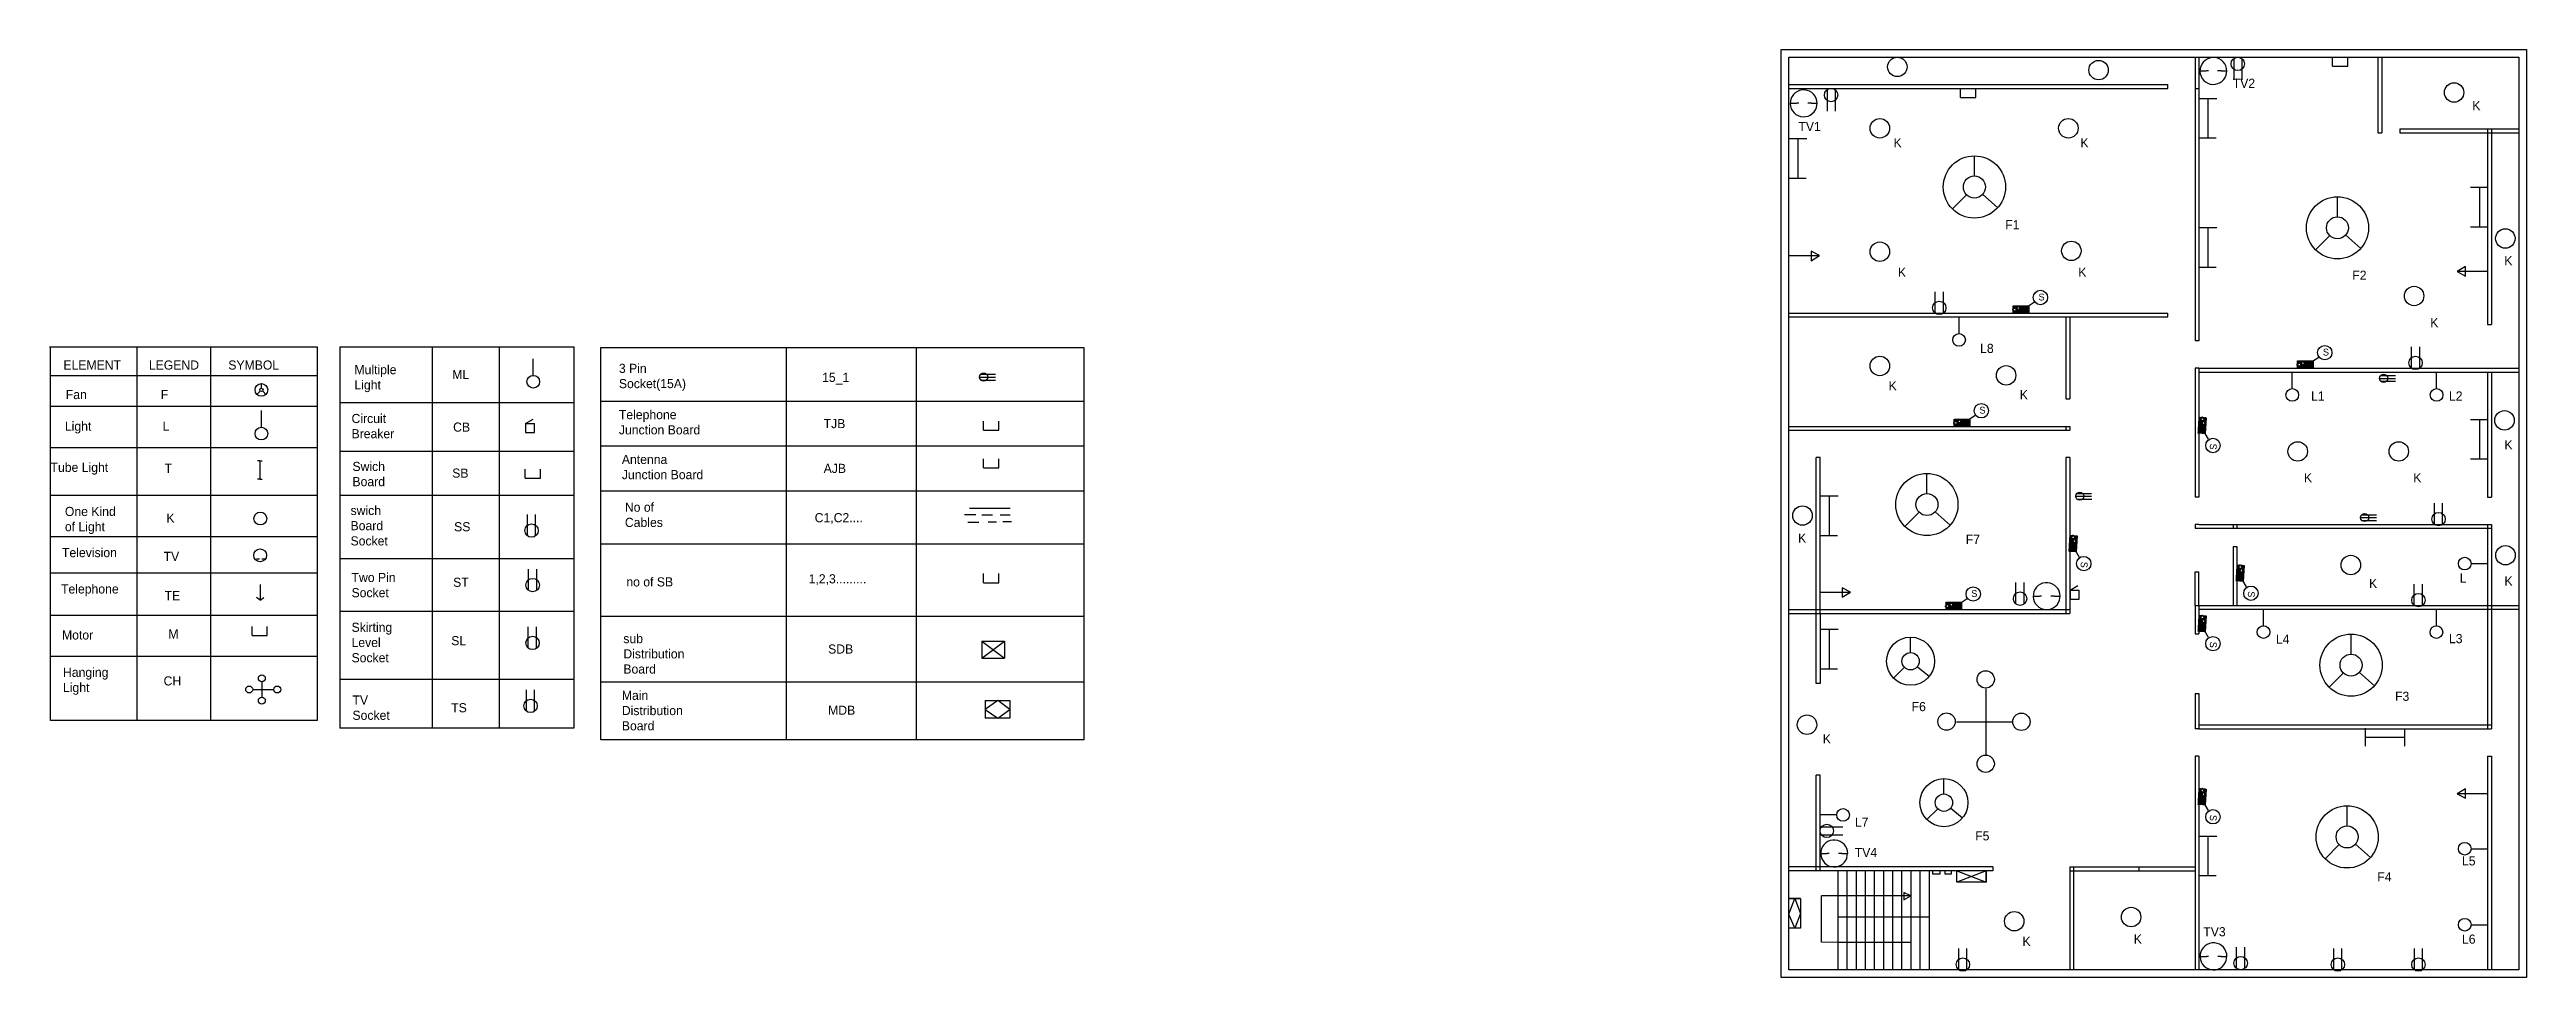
# Model space of a CAD drawing. Header units: inches. Extents: x -469 to 4578, y 1283 to 2573.
# Drawn here: x -469 to 2788, y 1353 to 2573 of the extents above; entities that cross this region are included whole.
import ezdxf

# ---------------------------------------------------------------- set-up
doc = ezdxf.new("R2010")
doc.units = ezdxf.units.IN
doc.header["$MEASUREMENT"] = 0
doc.linetypes.add('ACAD_ISO02W100', pattern=[15, 12, -3])
doc.layers.add('Layer1', color=7, linetype='ACAD_ISO02W100')
doc.layers.add('Layer3', color=10, linetype='Continuous')
pattern_1 = [(45, (-10128.0587, -259.83316), (-0.18561553, 0.18561553), []), (45, (-10127.93496, -259.83316), (-0.18561553, 0.18561553), [])]
pattern_2 = [(45, (-10050.3497, -110.98752), (-0.18561553, 0.18561553), []), (45, (-10050.22595, -110.98752), (-0.18561553, 0.18561553), [])]
pattern_3 = [(45, (-9676.35038, -183.42293), (-0.18561553, 0.18561553), []), (45, (-9676.22664, -183.42293), (-0.18561553, 0.18561553), [])]
pattern_4 = [(311.7517341, (712.841, 14365.733), (0.1958347705, 0.1747998646), []), (311.7517341, (712.834, 14365.60946), (0.1958347705, 0.1747998646), [])]
pattern_5 = [(311.7517341, (712.841, 13877.51115), (0.1958347705, 0.1747998646), []), (311.7517341, (712.834, 13877.3876), (0.1958347705, 0.1747998646), [])]
pattern_6 = [(311.7517341, (543.0083, 14210.35765), (0.1958347705, 0.1747998646), []), (311.7517341, (543.00128, 14210.2341), (0.1958347705, 0.1747998646), [])]
pattern_7 = [(311.7517341, (712.841, 14105.1741), (0.1958347705, 0.1747998646), []), (311.7517341, (712.834, 14105.05055), (0.1958347705, 0.1747998646), [])]
pattern_8 = [(311.7517341, (762.79372, 14171.5111), (0.1958347705, 0.1747998646), []), (311.7517341, (762.7867, 14171.38756), (0.1958347705, 0.1747998646), [])]

msp = doc.modelspace()

# ---------------------------------------------------------------- texts
at = {"attachment_point": 1}
for s, insert, char_height in [('TV2', (2401.8, 2534.6), 12), ('TV1', (1830.6, 2477.9), 12), ('K', (2716.9, 2505.2), 12), ('K', (1955.7, 2456.4), 12), ('K', (2201.5, 2456.4), 12), ('F1', (2102.6, 2348.7), 12), ('K', (1961.5, 2286.2), 12), ('K', (2198.8, 2286.2), 12), ('F2', (2559.1, 2282.3), 12), ('K', (2759, 2301.4), 12), ('S', (2146.4, 2252.1), 9), ('K', (2661.6, 2219.9), 12), ('L8', (2069.6, 2186.1), 12), ('ELEMENT', (-451.3, 2164.2), 12), ('LEGEND', (-338.9, 2164.2), 12), ('SYMBOL', (-234.4, 2164.2), 12), ('Multiple\\PLight', (-68.5, 2158.1), 12), ('ML', (60.1, 2151.8), 12), ('3 Pin\\PSocket(15A)', (279.3, 2159.8), 12), ('S', (2520.4, 2179.7), 9), ('Fan', (-448.1, 2125.4), 12), ('F', (-323.2, 2125.4), 12), ('15_1', (546.6, 2148), 12), ('K', (1949.3, 2136.8), 12), ('K', (2121.7, 2125.2), 12), ('L1', (2504.9, 2123.5), 12), ('L2', (2686.2, 2123.5), 12), ('Circuit\\PBreaker', (-72.3, 2093.9), 12), ('Telephone\\PJunction Board', (279.3, 2099), 12), ('TJB', (548.6, 2087.2), 12), ('S', (2068.7, 2103.3), 9), ('Light', (-449.3, 2083.8), 12), ('L', (-320.7, 2083.8), 12), ('CB', (61.3, 2082.6), 12), ('K', (2759.2, 2059.2), 12), ('Tube Light', (-468.2, 2029.7), 12), ('T', (-318.2, 2028.4), 12), ('Swich\\PBoard', (-71.1, 2030.9), 12), ('SB', (60.1, 2022.1), 12), ('Antenna\\PJunction Board', (283.2, 2040.1), 12), ('AJB', (548.6, 2028.3), 12), ('K', (2495.5, 2016), 12), ('K', (2639.3, 2016), 12), ('One Kind \\Pof Light', (-449.3, 1971.7), 12), ('K', (-315.7, 1962.9), 12), ('swich\\PBoard\\PSocket', (-73.6, 1973), 12), ('No of\\PCables', (287.2, 1977.3), 12), ('C1,C2....', (536.8, 1963.5), 12), ('SS', (62.6, 1951.6), 12), ('K', (1830.2, 1936.6), 12), ('F7', (2050.7, 1935), 12), ('Television', (-453.1, 1917.6), 12), ('TV', (-319.5, 1912.6), 12), ('Telephone', (-454.4, 1869.8), 12), ('TE', (-318.2, 1860.9), 12), ('Two Pin\\PSocket', (-72.3, 1884.9), 12), ('ST', (61.3, 1878.6), 12), ('no of SB', (289.1, 1879.1), 12), ('1,2,3.........', (528.9, 1883.1), 12), ('S', (2057.9, 1862.3), 9), ('K', (2581.1, 1877), 12), ('L', (2700.4, 1884.2), 12), ('K', (2759.2, 1880.2), 12), ('Motor', (-453.1, 1809.3), 12), ('M', (-313.2, 1810.6), 12), ('Skirting\\PLevel\\PSocket', (-72.3, 1819.4), 12), ('SL', (58.8, 1801.8), 12), ('L4', (2458.6, 1803.8), 12), ('L3', (2686.2, 1804.5), 12), ('Hanging\\PLight', (-451.8, 1760.2), 12), ('SDB', (554.5, 1790.8), 12), ('CH', (-319.5, 1748.9), 12), ('F3', (2615.3, 1728.7), 12), ('TV\\PSocket', (-71.1, 1723.7), 12), ('TS', (58.8, 1713.6), 12), ('F6', (1979.5, 1715.1), 12), ('K', (1862.7, 1672.7), 12), ('L7', (1904.9, 1563.2), 12), ('F5', (2063.1, 1545.2), 12), ('TV4', (1904.7, 1523.2), 12), ('L5', (2703.3, 1512.3), 12), ('F4', (2592, 1491.2), 12), ('K', (2125.3, 1406.5), 12), ('K', (2271.6, 1409.5), 12), ('TV3', (2363.1, 1419.1), 12), ('L6', (2703.3, 1409.4), 12)]:
    msp.add_mtext(s, dxfattribs=dict(at, insert=insert, char_height=char_height))
at = {"char_height": 9, "attachment_point": 1, "rotation": 266.7517}
for insert in [(2381, 2054.7), (2211.2, 1899.3), (2431, 1860.5), (2381, 1794.1), (2381, 1566.5)]:
    msp.add_mtext('S', dxfattribs=dict(at, insert=insert))
at = {"attachment_point": 1}
for s, insert, char_height, width in [('sub Distribution\\PBoard', (285.2, 1804.5), 12, 1.966), ('Hanging Light', (-468.2, 1775.3), 0.2, 15.13), ('Main Distribution\\PBoard', (283.2, 1729.9), 12, 1.966), ('MDB', (554.5, 1710.3), 12, 18.673)]:
    msp.add_mtext(s, dxfattribs=dict(at, insert=insert, char_height=char_height, width=width))

# ---------------------------------------------------------------- hatches: boundary and pattern name
h = msp.add_hatch()
h.set_pattern_fill('ANSI32', color=256, style=0)
h.paths.add_polyline_path([(2038.1, 1841.3), (2040.4, 1845.4), (2041.6, 1843.7), (2045.3, 1846.2), (2024.6, 1846.2), (2024.6, 1841.6), (2028.4, 1844), (2034.2, 1845.1), (2032.2, 1840.8), (2028.4, 1844), (2028.2, 1839.3), (2024.5, 1840.5), (2024.5, 1836.6), (2045.3, 1836.6), (2045.3, 1846.1), (2041.6, 1843.6), (2042.5, 1842.3)])
at = {"layer": 'Layer1', "lineweight": 13, "ltscale": 0.13}
h = msp.add_hatch(dxfattribs=at)
h.set_pattern_fill('ANSI32', color=256, scale=0.7, style=0)
h.set_pattern_definition(pattern_2)
h.paths.add_polyline_path([(2119.9, 2236), (2113.1, 2236), (2113, 2236), (2113, 2234.2), (2114.8, 2232.5), (2116.9, 2233.8), (2120, 2234.4)])
h.paths.add_polyline_path([(2133.8, 2236), (2119.9, 2236), (2120, 2234.4), (2122.7, 2234.9), (2120.7, 2230.6), (2116.9, 2233.8), (2116.7, 2229.1), (2113, 2230.3), (2113, 2226.5), (2133.8, 2226.5), (2133.8, 2235.9), (2130.1, 2233.5), (2131, 2232.1), (2126.6, 2231.1), (2128.9, 2235.2), (2130, 2233.5)])
h = msp.add_hatch(dxfattribs=at)
h.set_pattern_fill('ANSI32', color=256, scale=0.7, style=0)
h.set_pattern_definition(pattern_2)
h.paths.add_polyline_path([(2114.8, 2232.5), (2113, 2234.2), (2113, 2231.3)])
h = msp.add_hatch(dxfattribs=at)
h.set_pattern_fill('ANSI32', color=256, scale=0.7, style=0)
h.set_pattern_definition(pattern_3)
h.paths.add_polyline_path([(2493.9, 2163.6), (2487.1, 2163.6), (2487, 2163.6), (2487, 2161.7), (2488.8, 2160.1), (2490.9, 2161.4), (2494, 2162)])
h.paths.add_polyline_path([(2507.8, 2163.6), (2493.9, 2163.6), (2494, 2162), (2496.7, 2162.5), (2494.7, 2158.2), (2490.9, 2161.4), (2490.7, 2156.7), (2487, 2157.9), (2487, 2154), (2507.8, 2154), (2507.8, 2163.5), (2504.1, 2161), (2505, 2159.7), (2500.6, 2158.7), (2502.9, 2162.7), (2504, 2161.1)])
h = msp.add_hatch(dxfattribs=at)
h.set_pattern_fill('ANSI32', color=256, scale=0.7, style=0)
h.set_pattern_definition(pattern_3)
h.paths.add_polyline_path([(2488.8, 2160.1), (2487, 2161.7), (2487, 2158.9)])
h = msp.add_hatch(dxfattribs=at)
h.set_pattern_fill('ANSI32', color=256, scale=0.7, style=0)
h.set_pattern_definition(pattern_1)
h.paths.add_polyline_path([(2042.2, 2087.2), (2035.4, 2087.2), (2035.3, 2087.2), (2035.3, 2085.3), (2037.1, 2083.7), (2039.1, 2085), (2042.3, 2085.6)])
h.paths.add_polyline_path([(2056.1, 2087.2), (2042.2, 2087.2), (2042.3, 2085.6), (2045, 2086.1), (2043, 2081.8), (2039.1, 2085), (2039, 2080.3), (2035.3, 2081.4), (2035.3, 2077.6), (2056.1, 2077.6), (2056.1, 2087.1), (2052.4, 2084.6), (2053.3, 2083.3), (2048.9, 2082.3), (2051.2, 2086.3), (2052.3, 2084.6)])
h = msp.add_hatch(dxfattribs=at)
h.set_pattern_fill('ANSI32', color=256, scale=0.7, style=0)
h.set_pattern_definition(pattern_1)
h.paths.add_polyline_path([(2037.1, 2083.7), (2035.3, 2085.3), (2035.3, 2082.5)])
h = msp.add_hatch(dxfattribs=at)
h.set_pattern_fill('ANSI32', color=256, scale=0.7, angle=-93.2483, style=0)
h.set_pattern_definition(pattern_4)
h.paths.add_polyline_path([(2366.5, 2082), (2366.9, 2088.9), (2366.9, 2088.9), (2365, 2089.1), (2363.3, 2087.3), (2364.5, 2085.2), (2364.9, 2082)])
h.paths.add_polyline_path([(2365.7, 2068.2), (2366.5, 2082), (2364.9, 2082), (2365.2, 2079.3), (2361.1, 2081.5), (2364.5, 2085.2), (2359.8, 2085.7), (2361.2, 2089.3), (2357.3, 2089.5), (2356.1, 2068.7), (2365.6, 2068.2), (2363.3, 2072), (2362, 2071.2), (2361.2, 2075.7), (2365.1, 2073.1), (2363.4, 2072.1)])
h = msp.add_hatch(dxfattribs=at)
h.set_pattern_fill('ANSI32', color=256, scale=0.7, angle=-93.2483, style=0)
h.set_pattern_definition(pattern_4)
h.paths.add_polyline_path([(2363.3, 2087.3), (2365, 2089.1), (2362.2, 2089.2)])
h = msp.add_hatch(dxfattribs=at)
h.set_pattern_fill('ANSI32', color=256, scale=0.7, angle=-93.2483, style=0)
h.set_pattern_definition(pattern_6)
h.paths.add_polyline_path([(2196.7, 1926.6), (2197.1, 1933.5), (2197.1, 1933.6), (2195.2, 1933.7), (2193.4, 1932), (2194.6, 1929.8), (2195.1, 1926.6)])
h.paths.add_polyline_path([(2195.9, 1912.8), (2196.7, 1926.6), (2195.1, 1926.6), (2195.4, 1924), (2191.2, 1926.2), (2194.6, 1929.8), (2190, 1930.3), (2191.3, 1933.9), (2187.5, 1934.1), (2186.3, 1913.3), (2195.8, 1912.8), (2193.5, 1916.7), (2192.1, 1915.8), (2191.4, 1920.3), (2195.3, 1917.7), (2193.5, 1916.7)])
h = msp.add_hatch(dxfattribs=at)
h.set_pattern_fill('ANSI32', color=256, scale=0.7, angle=-93.2483, style=0)
h.set_pattern_definition(pattern_6)
h.paths.add_polyline_path([(2193.4, 1932), (2195.2, 1933.7), (2192.4, 1933.8)])
h = msp.add_hatch(dxfattribs=at)
h.set_pattern_fill('ANSI32', color=256, scale=0.7, angle=-93.2483, style=0)
h.set_pattern_definition(pattern_8)
h.paths.add_polyline_path([(2416.4, 1887.8), (2416.8, 1894.6), (2416.8, 1894.7), (2415, 1894.8), (2413.2, 1893.1), (2414.4, 1891), (2414.8, 1887.8)])
h.paths.add_polyline_path([(2415.7, 1874), (2416.4, 1887.8), (2414.8, 1887.8), (2415.2, 1885.1), (2411, 1887.3), (2414.4, 1891), (2409.7, 1891.4), (2411.1, 1895.1), (2407.3, 1895.3), (2406.1, 1874.5), (2415.6, 1874), (2413.3, 1877.8), (2411.9, 1877), (2411.2, 1881.4), (2415.1, 1878.9), (2413.3, 1877.8)])
h = msp.add_hatch(dxfattribs=at)
h.set_pattern_fill('ANSI32', color=256, scale=0.7, angle=-93.2483, style=0)
h.set_pattern_definition(pattern_8)
h.paths.add_polyline_path([(2413.2, 1893.1), (2415, 1894.8), (2412.2, 1895)])
h = msp.add_hatch(dxfattribs=at)
h.set_pattern_fill('ANSI32', color=256, scale=0.7, style=0)
h.set_pattern_definition([(45, (-10138.8256, -500.80752), (-0.18561553, 0.18561553), []), (45, (-10138.70186, -500.80752), (-0.18561553, 0.18561553), [])])
h.paths.add_polyline_path([(2026.3, 1842.7), (2024.5, 1844.3), (2024.5, 1841.5)])
h = msp.add_hatch(dxfattribs=at)
h.set_pattern_fill('ANSI32', color=256, scale=0.7, angle=-93.2483, style=0)
h.set_pattern_definition(pattern_7)
h.paths.add_polyline_path([(2366.5, 1821.5), (2366.9, 1828.3), (2366.9, 1828.4), (2365, 1828.5), (2363.3, 1826.8), (2364.5, 1824.7), (2364.9, 1821.4)])
h.paths.add_polyline_path([(2365.7, 1807.6), (2366.5, 1821.5), (2364.9, 1821.4), (2365.2, 1818.8), (2361.1, 1821), (2364.5, 1824.7), (2359.8, 1825.1), (2361.2, 1828.7), (2357.3, 1828.9), (2356.1, 1808.2), (2365.6, 1807.6), (2363.3, 1811.5), (2362, 1810.7), (2361.2, 1815.1), (2365.1, 1812.5), (2363.4, 1811.5)])
h = msp.add_hatch(dxfattribs=at)
h.set_pattern_fill('ANSI32', color=256, scale=0.7, angle=-93.2483, style=0)
h.set_pattern_definition(pattern_7)
h.paths.add_polyline_path([(2363.3, 1826.8), (2365, 1828.5), (2362.2, 1828.7)])
h = msp.add_hatch(dxfattribs=at)
h.set_pattern_fill('ANSI32', color=256, scale=0.7, angle=-93.2483, style=0)
h.set_pattern_definition(pattern_5)
h.paths.add_polyline_path([(2366.5, 1593.8), (2366.9, 1600.6), (2366.9, 1600.7), (2365, 1600.8), (2363.3, 1599.1), (2364.5, 1597), (2364.9, 1593.8)])
h.paths.add_polyline_path([(2365.7, 1580), (2366.5, 1593.8), (2364.9, 1593.8), (2365.2, 1591.1), (2361.1, 1593.3), (2364.5, 1597), (2359.8, 1597.4), (2361.2, 1601.1), (2357.3, 1601.3), (2356.1, 1580.5), (2365.6, 1580), (2363.3, 1583.8), (2362, 1583), (2361.2, 1587.4), (2365.1, 1584.9), (2363.4, 1583.8)])
h = msp.add_hatch(dxfattribs=at)
h.set_pattern_fill('ANSI32', color=256, scale=0.7, angle=-93.2483, style=0)
h.set_pattern_definition(pattern_5)
h.paths.add_polyline_path([(2363.3, 1599.1), (2365, 1600.8), (2362.2, 1601)])

# ---------------------------------------------------------------- linework, layer by layer
for p, q in [((1808.1, 1353), (1808.1, 2573)), ((1808.1, 2573), (2788.1, 2573)), ((1818.1, 1363), (1818.1, 2563)), ((1818.1, 2563), (2778.1, 2563)), ((2352.3, 2563), (2352.3, 2190)), ((2357.3, 2563), (2357.3, 2190)), ((2358.7, 2544.9), (2367.1, 2544.9)), ((2369.9, 2544.9), (2367.3, 2544.9)), ((2386.7, 2544.9), (2382, 2544.9)), ((2386.7, 2544.9), (2394.1, 2544.9)), ((2393.2, 2539.5), (2394.1, 2544.9)), ((2403.1, 2561.2), (2403.1, 2533.1)), ((2413.9, 2561.1), (2413.9, 2533.1)), ((2533.2, 2551), (2533.2, 2563)), ((2533.2, 2551), (2553.1, 2551)), ((2553.1, 2551), (2553.1, 2563)), ((2553.1, 2551), (2553.1, 2551)), ((2553.1, 2551), (2553.1, 2551)), ((2592.8, 2563), (2592.8, 2463.6)), ((2597.8, 2563), (2597.8, 2468.6)), ((2778.1, 2563), (2778.1, 1363)), ((2778.1, 2563), (2778.1, 2563)), ((2788.1, 2573), (2788.1, 1353)), ((1818.1, 2527), (2316.3, 2527)), ((1818.1, 2522), (2316.3, 2522)), ((1868.3, 2520.2), (1868.3, 2492.1)), ((1879.1, 2520.1), (1879.1, 2492.1)), ((2043.9, 2510), (2043.9, 2522)), ((2043.9, 2510), (2063.8, 2510)), ((2063.8, 2510), (2063.8, 2522)), ((2063.8, 2510), (2063.8, 2510)), ((2063.8, 2510), (2063.8, 2510)), ((2316.3, 2522), (2316.3, 2527)), ((2352.3, 2522), (2357.3, 2522)), ((2357.3, 2508.8), (2380.8, 2508.8)), ((2369.1, 2508.8), (2369.1, 2456.8)), ((1819.8, 2502.3), (1828.2, 2502.3)), ((1831, 2502.3), (1828.4, 2502.3)), ((1847.8, 2502.3), (1843.1, 2502.3)), ((1847.8, 2502.3), (1855.2, 2502.3)), ((1854.4, 2496.9), (1855.2, 2502.3)), ((1818.1, 2456), (1818.1, 2456)), ((1818.1, 2456), (1841.7, 2456)), ((1829.9, 2456), (1829.9, 2404)), ((2357.3, 2456.8), (2380.1, 2456.8)), ((2592.8, 2463.6), (2597.8, 2463.6)), ((2597.8, 2468.6), (2597.8, 2463.6)), ((2621.8, 2468.6), (2778.1, 2468.6)), ((2621.8, 2468.6), (2621.8, 2463.6)), ((2621.8, 2463.6), (2778.1, 2463.6)), ((2737.1, 2468.6), (2737.1, 2211.4)), ((2742.1, 2468.6), (2742.1, 2211.4)), ((2062.1, 2406.7), (2062.1, 2433.2)), ((1818.1, 2404), (1840.9, 2404)), ((2051.9, 2382.1), (2033.1, 2363.4)), ((2072.9, 2382.7), (2092.7, 2365.1)), ((2539.6, 2353.1), (2539.6, 2379.6)), ((2714.4, 2392), (2737.9, 2392)), ((2726.2, 2392), (2726.2, 2340)), ((2357.3, 2338.9), (2380.8, 2338.9)), ((2369.1, 2338.9), (2369.1, 2286.9)), ((2529.4, 2328.4), (2510.6, 2309.7)), ((2550.4, 2329), (2570.2, 2311.5)), ((2714.4, 2340), (2737.1, 2340)), ((1818.1, 2302), (1818.1, 2302)), ((1818.1, 2302), (1858.3, 2302)), ((1858.3, 2302), (1847.3, 2307.9)), ((1847.3, 2307.9), (1847.3, 2295.3)), ((1847.3, 2295.3), (1858.3, 2302)), ((2357.3, 2286.9), (2380.1, 2286.9)), ((2708, 2287.7), (2697, 2281.1)), ((2737.1, 2281.1), (2697, 2281.1)), ((2697, 2281.1), (2708, 2275.2)), ((2708, 2275.2), (2708, 2287.7)), ((2010.5, 2226.5), (2010.5, 2254.5)), ((2021.3, 2226.5), (2021.3, 2254.5)), ((1818.1, 2226.5), (2316.3, 2226.5)), ((1818.1, 2221.5), (2316.3, 2221.5)), ((2041.9, 2199.7), (2041.9, 2221.5)), ((2113, 2226.5), (2113, 2236)), ((2113.1, 2236), (2133.8, 2236)), ((2141, 2240.7), (2126.6, 2231.1)), ((2126.6, 2231.1), (2133.8, 2236)), ((2126.6, 2231.1), (2128.9, 2235.2)), ((2131, 2232.1), (2126.6, 2231.1)), ((2128.9, 2235.2), (2131, 2232.1)), ((2133.8, 2236), (2133.8, 2226.5)), ((2182.5, 2221.5), (2182.5, 2113.6)), ((2187.5, 2221.5), (2187.5, 2113.6)), ((2316.3, 2221.5), (2316.3, 2226.5)), ((2357.3, 2190), (2352.3, 2190)), ((2737.1, 2211.4), (2742.1, 2211.4)), ((-469.5, 2182), (-117.7, 2182)), ((-468.2, 1690.9), (-468.2, 2182)), ((-354.8, 2182), (-354.8, 1690.9)), ((-257.7, 2182), (-257.7, 1690.9)), ((-117.7, 2182), (-117.7, 1690.9)), ((-87.5, 2182), (220.2, 2182)), ((-87.5, 2182), (-87.5, 1680.9)), ((33.6, 2182), (33.6, 1680.9)), ((121.8, 2182), (121.8, 1680.9)), ((166.7, 2144.7), (166.7, 2166.4)), ((220.2, 2182), (220.2, 1680.9)), ((255.7, 2181.4), (890.6, 2181.4)), ((255.7, 1665.2), (255.7, 2181.4)), ((499.4, 2181.4), (499.4, 1665.2)), ((670.4, 2181.4), (670.4, 1665.2)), ((890.6, 2181.4), (890.6, 1665.2)), ((2357.3, 2154), (2352.3, 2154)), ((2352.3, 2154), (2352.3, 1984.6)), ((2357.3, 2154), (2778.1, 2154)), ((2357.3, 2154), (2357.3, 1984.6)), ((2487, 2154), (2487, 2163.6)), ((2487.1, 2163.6), (2507.8, 2163.6)), ((2515, 2168.3), (2500.6, 2158.7)), ((2500.6, 2158.7), (2507.8, 2163.6)), ((2500.6, 2158.7), (2502.9, 2162.7)), ((2505, 2159.7), (2500.6, 2158.7)), ((2502.9, 2162.7), (2505, 2159.7)), ((2507.8, 2163.6), (2507.8, 2154)), ((2636.9, 2154.1), (2636.9, 2182.1)), ((2647.7, 2154), (2647.7, 2182.1)), ((-468.2, 2144.3), (-117.7, 2144.3)), ((-193.1, 2123.2), (-196.8, 2119.5)), ((-196.6, 2119.3), (-196.6, 2119.3)), ((-193.1, 2123.2), (-192.5, 2123.9)), ((-190.9, 2127.6), (-190.9, 2133.8)), ((-188.7, 2123.2), (-185, 2119.5)), ((753.7, 2142.4), (774.5, 2142.4)), ((755.2, 2146.1), (774.6, 2146.1)), ((755.4, 2138.5), (774.7, 2138.5)), ((2357.3, 2149), (2778.1, 2149)), ((2480.1, 2127.3), (2480.1, 2149)), ((2594.9, 2140.7), (2615.7, 2140.7)), ((2596.4, 2144.3), (2615.8, 2144.3)), ((2596.6, 2136.8), (2616, 2136.8)), ((2669.9, 2127.3), (2669.9, 2149)), ((2737.1, 2149), (2737.1, 1984.6)), ((2742.1, 2149), (2742.1, 1984.6)), ((-468.2, 2104), (-117.7, 2104)), ((-190.9, 2076.4), (-190.9, 2098.2)), ((-87.5, 2109), (220.2, 2109)), ((156.5, 2081.3), (166.6, 2087.2)), ((255.7, 2110.8), (890.6, 2110.8)), ((2035.3, 2077.6), (2035.3, 2087.2)), ((2035.4, 2087.2), (2056.1, 2087.2)), ((2063.3, 2091.9), (2048.9, 2082.3)), ((2048.9, 2082.3), (2056.1, 2087.2)), ((2048.9, 2082.3), (2051.2, 2086.3)), ((2051.2, 2086.3), (2053.3, 2083.3)), ((2056.1, 2087.2), (2056.1, 2077.6)), ((2182.5, 2113.6), (2187.5, 2113.6)), ((2357.3, 2089.5), (2366.9, 2088.9)), ((2366.9, 2088.9), (2365.7, 2068.2)), ((2714.4, 2086.7), (2737.9, 2086.7)), ((2726.2, 2086.7), (2726.2, 2034.7)), ((156.5, 2081.3), (168.5, 2081.3)), ((156.5, 2081.3), (156.5, 2069.3)), ((156.5, 2069.3), (168.5, 2069.3)), ((168.5, 2069.3), (168.5, 2081.3)), ((758.9, 2072.4), (758.9, 2084.4)), ((758.9, 2072.4), (778.9, 2072.4)), ((778.9, 2072.4), (778.9, 2084.4)), ((778.9, 2072.4), (778.9, 2072.4)), ((778.9, 2072.4), (778.9, 2072.4)), ((1818.1, 2077.6), (2187.5, 2077.6)), ((1818.1, 2072.6), (2187.5, 2072.6)), ((2053.3, 2083.3), (2048.9, 2082.3)), ((2182.5, 2077.6), (2182.5, 2072.6)), ((2187.5, 2077.6), (2187.5, 2072.6)), ((2365.7, 2068.2), (2356.1, 2068.7)), ((2370, 2060.7), (2361.2, 2075.7)), ((2361.2, 2075.7), (2365.7, 2068.2)), ((2361.2, 2075.7), (2365.1, 2073.1)), ((2362, 2071.2), (2361.2, 2075.7)), ((2365.1, 2073.1), (2362, 2071.2)), ((-468.2, 2049.8), (-117.7, 2049.8)), ((-192.8, 2032.1), (-195.8, 2032.1)), ((-192.8, 2032.1), (-192.8, 2008.1)), ((-192.8, 2032.1), (-189.8, 2032.1)), ((-87.5, 2044.8), (220.2, 2044.8)), ((156.1, 2009.4), (156.1, 2021.4)), ((176, 2009.4), (176, 2021.4)), ((255.7, 2051.9), (890.6, 2051.9)), ((758.9, 2022.9), (758.9, 2034.9)), ((758.9, 2022.9), (778.9, 2022.9)), ((772, 2051.9), (772, 2051.9)), ((772, 2051.9), (772, 2051.9)), ((772, 2051.9), (772, 2051.9)), ((772, 2051.9), (772, 2051.9)), ((778.9, 2022.9), (778.9, 2034.9)), ((778.9, 2022.9), (778.9, 2022.9)), ((778.9, 2022.9), (778.9, 2022.9)), ((1854.1, 1831.6), (1854.1, 2036.6)), ((1859.1, 2036.6), (1854.1, 2036.6)), ((1859.1, 1831.6), (1859.1, 2036.6)), ((2187.5, 2036.6), (2182.5, 2036.6)), ((2182.5, 2036.6), (2182.5, 1831.6)), ((2187.5, 2036.6), (2187.5, 2036.6)), ((2187.5, 2036.6), (2187.5, 1831.6)), ((2714.4, 2034.7), (2737.1, 2034.7)), ((-192.8, 2008.1), (-195.8, 2008.1)), ((-192.8, 2008.1), (-189.8, 2008.1)), ((156.1, 2009.4), (176, 2009.4)), ((176, 2009.4), (176, 2009.4)), ((176, 2009.4), (176, 2009.4)), ((255.7, 1993), (890.6, 1993)), ((772, 1993), (772, 1993)), ((772, 1993), (772, 1993)), ((1999.6, 1989.3), (1999.6, 2015.8)), ((2196.9, 1989.3), (2216.3, 1989.3)), ((-468.2, 1986.9), (-117.7, 1986.9)), ((-87.5, 1986.9), (220.2, 1986.9)), ((159, 1933.7), (159, 1961.8)), ((169.8, 1933.7), (169.8, 1961.8)), ((748.6, 1961.4), (733.7, 1961.4)), ((740.6, 1970), (794, 1970)), ((756.6, 1961.4), (756.6, 1961.4)), ((756.6, 1961.4), (770.5, 1961.4)), ((780.9, 1961.4), (794, 1961.4)), ((1859.1, 1986.2), (1882.7, 1986.2)), ((1870.9, 1986.2), (1870.9, 1934.1)), ((1989.3, 1964.6), (1970.6, 1945.9)), ((2010.4, 1965.2), (2030.2, 1947.6)), ((2195.4, 1985.7), (2216.2, 1985.7)), ((2197.1, 1981.8), (2216.4, 1981.8)), ((2357.3, 1984.6), (2352.3, 1984.6)), ((2570, 1957.7), (2590.7, 1957.7)), ((2571.4, 1961.3), (2590.9, 1961.3)), ((2667.1, 1948.7), (2667.1, 1976.7)), ((2677.9, 1948.6), (2677.9, 1976.7)), ((2737.1, 1984.6), (2742.1, 1984.6)), ((-468.2, 1932.7), (-117.7, 1932.7)), ((255.7, 1923.3), (890.6, 1923.3)), ((738.2, 1951.5), (752.6, 1951.5)), ((759.1, 1951.5), (759.1, 1951.5)), ((765.1, 1951.9), (776, 1951.9)), ((780, 1952.1), (780, 1951.9)), ((784.4, 1952.4), (795.6, 1952.4)), ((1859.1, 1934.1), (1881.9, 1934.1)), ((2187.5, 1934.1), (2197.1, 1933.6)), ((2197.1, 1933.5), (2195.9, 1912.8)), ((2357.3, 1948.6), (2352.3, 1948.6)), ((2352.3, 1948.6), (2352.3, 1943.6)), ((2352.3, 1943.6), (2742.1, 1943.6)), ((2357.3, 1948.6), (2742.1, 1948.6)), ((2402.3, 1948.6), (2402.3, 1943.6)), ((2407.3, 1948.6), (2407.3, 1943.6)), ((2571.7, 1953.8), (2591, 1953.8)), ((2737.1, 1948.6), (2737.1, 1680)), ((2742.1, 1948.6), (2742.1, 1680)), ((-197.1, 1903.4), (-193.5, 1903.4)), ((-190.5, 1903.4), (-186.4, 1903.4)), ((-87.5, 1903.7), (220.2, 1903.7)), ((160.5, 1862), (160.5, 1890)), ((171.3, 1861.9), (171.3, 1890)), ((2195.9, 1912.8), (2186.3, 1913.3)), ((2200.2, 1905.3), (2191.4, 1920.3)), ((2191.4, 1920.3), (2195.9, 1912.8)), ((2191.4, 1920.3), (2195.3, 1917.7)), ((2192.1, 1915.8), (2191.4, 1920.3)), ((2195.3, 1917.7), (2192.1, 1915.8)), ((2402.3, 1919.6), (2407.3, 1919.6)), ((2402.3, 1919.6), (2402.3, 1870.9)), ((2407.3, 1919.6), (2407.3, 1870.9)), ((2407.3, 1895.3), (2416.8, 1894.7)), ((2416.8, 1894.6), (2415.7, 1874)), ((2715.4, 1897.2), (2737.1, 1897.2)), ((-468.2, 1884.9), (-117.7, 1884.9)), ((-192.4, 1869.5), (-192.4, 1848.9)), ((758.9, 1872), (758.9, 1884)), ((758.9, 1872), (778.9, 1872)), ((778.9, 1872), (778.9, 1884)), ((778.9, 1872), (778.9, 1872)), ((778.9, 1872), (778.9, 1872)), ((1859.1, 1859.5), (1899.3, 1859.5)), ((1899.3, 1859.5), (1888.3, 1865.4)), ((1888.3, 1865.4), (1888.3, 1852.8)), ((1888.3, 1852.8), (1899.3, 1859.5)), ((2116.7, 1844), (2116.7, 1872.1)), ((2127.5, 1844), (2127.5, 1872.1)), ((2187.9, 1862.3), (2198, 1868.2)), ((2187.9, 1862.3), (2199.9, 1862.3)), ((2187.9, 1862.3), (2187.9, 1850.3)), ((2199.9, 1850.3), (2199.9, 1862.3)), ((2352.3, 1842.2), (2352.3, 1886.2)), ((2352.3, 1886.2), (2357.3, 1886.2)), ((2357.3, 1842.2), (2357.3, 1886.2)), ((2402.3, 1870.9), (2402.3, 1842.2)), ((2415.7, 1874), (2406.1, 1874.5)), ((2407.3, 1870.9), (2407.3, 1842.2)), ((2419.9, 1866.4), (2411.2, 1881.4)), ((2411.2, 1881.4), (2415.7, 1874)), ((2411.2, 1881.4), (2415.1, 1878.9)), ((2411.9, 1877), (2411.2, 1881.4)), ((2415.1, 1878.9), (2411.9, 1877)), ((2640.6, 1842.2), (2640.6, 1870.2)), ((2651.4, 1842.2), (2651.4, 1870.2)), ((-468.2, 1829.5), (-117.7, 1829.5)), ((-192.4, 1848.9), (-197.3, 1852.4)), ((-192.4, 1848.9), (-187.5, 1852.4)), ((-87.5, 1834.5), (220.2, 1834.5)), ((255.7, 1828.1), (890.6, 1828.1)), ((1818.1, 1836.6), (2187.5, 1836.6)), ((1818.1, 1831.6), (2187.5, 1831.6)), ((1854.1, 1739.5), (1854.1, 1831.6)), ((1859.1, 1831.6), (1859.1, 1795.6)), ((1859.1, 1831.6), (1859.1, 1795.6)), ((2024.6, 1846.2), (2024.5, 1836.6)), ((2024.6, 1846.2), (2045.3, 1846.2)), ((2052.6, 1850.9), (2038.1, 1841.3)), ((2038.1, 1841.3), (2045.3, 1846.2)), ((2038.1, 1841.3), (2040.4, 1845.4)), ((2042.5, 1842.3), (2038.1, 1841.3)), ((2040.4, 1845.4), (2042.5, 1842.3)), ((2045.3, 1846.1), (2045.3, 1836.6)), ((2139.4, 1854.3), (2147.8, 1854.3)), ((2150.5, 1854.3), (2148, 1854.3)), ((2167.3, 1854.3), (2162.7, 1854.3)), ((2167.3, 1854.3), (2174.7, 1854.3)), ((2173.9, 1848.9), (2174.7, 1854.3)), ((2187.9, 1850.3), (2199.9, 1850.3)), ((2352.3, 1842.2), (2742.1, 1842.2)), ((2352.3, 1842.2), (2352.3, 1804.6)), ((2357.3, 1842.2), (2357.3, 1804.6)), ((2357.3, 1837.2), (2742.1, 1837.2)), ((2357.3, 1828.9), (2366.9, 1828.4)), ((2366.9, 1828.3), (2365.7, 1807.6)), ((2442.3, 1815.4), (2442.3, 1837.2)), ((2669.8, 1815.4), (2669.8, 1837.2)), ((2742.1, 1842.2), (2778.1, 1842.2)), ((2742.1, 1837.2), (2778.1, 1837.2)), ((-203.2, 1802.5), (-203.2, 1814.5)), ((-203.2, 1802.5), (-183.3, 1802.5)), ((-183.3, 1802.5), (-183.3, 1814.5)), ((-183.3, 1802.5), (-183.3, 1802.5)), ((-183.3, 1802.5), (-183.3, 1802.5)), ((160.2, 1785.9), (160.2, 1813.9)), ((171, 1785.8), (171, 1813.9)), ((756.6, 1795.2), (786.4, 1795.2)), ((756.6, 1795.2), (756.6, 1772.9)), ((756.6, 1795.2), (786.4, 1772.9)), ((756.6, 1772.9), (786.4, 1795.2)), ((786.4, 1795.2), (786.4, 1772.9)), ((1859.1, 1810.7), (1882.7, 1810.7)), ((1859.1, 1795.6), (1859.1, 1758.7)), ((1870.9, 1810.7), (1870.9, 1758.7)), ((1978.2, 1780.3), (1978.2, 1800.4)), ((2352.3, 1804.6), (2357.3, 1804.6)), ((2365.7, 1807.6), (2356.1, 1808.2)), ((2370, 1800.1), (2361.2, 1815.1)), ((2361.2, 1815.1), (2365.7, 1807.6)), ((2361.2, 1815.1), (2365.1, 1812.5)), ((2362, 1810.7), (2361.2, 1815.1)), ((2365.1, 1812.5), (2362, 1810.7)), ((2557.5, 1778.1), (2557.5, 1804.6)), ((-468.2, 1775.3), (-117.7, 1775.3)), ((756.6, 1772.9), (786.4, 1772.9)), ((1970, 1760.8), (1955.7, 1746.6)), ((1987.1, 1761.6), (2002.8, 1749)), ((-202.3, 1731.6), (-174.6, 1731.6)), ((-190.3, 1741.7), (-190.3, 1721.6)), ((-87.5, 1745.1), (220.2, 1745.1)), ((157.7, 1703), (157.7, 1731.1)), ((168.5, 1703), (168.5, 1731.1)), ((255.7, 1741.7), (890.6, 1741.7)), ((1859.1, 1739.5), (1854.1, 1739.5)), ((1859.1, 1758.7), (1859.1, 1739.5)), ((1859.1, 1758.7), (1881.9, 1758.7)), ((2076.9, 1732.3), (2076.9, 1645.9)), ((2547.3, 1753.4), (2528.5, 1734.7)), ((2568.4, 1754), (2588.2, 1736.4)), ((761.2, 1717.3), (793.7, 1717.3)), ((761.2, 1717.3), (761.2, 1693.8)), ((777.5, 1717.3), (761.2, 1705.5)), ((761.2, 1705.5), (777.5, 1693.8)), ((793.7, 1705.5), (777.5, 1717.3)), ((777.5, 1693.8), (793.7, 1705.5)), ((793.7, 1717.3), (793.7, 1693.8)), ((2352.3, 1726.5), (2357.3, 1726.5)), ((2352.3, 1726.5), (2352.3, 1680)), ((2357.3, 1726.5), (2357.3, 1680)), ((-117.7, 1690.9), (-468.2, 1690.9)), ((-82.4, 1680.9), (-87.5, 1680.9)), ((220.2, 1680.9), (-82.4, 1680.9)), ((890.6, 1665.2), (255.7, 1665.2)), ((793.7, 1693.8), (761.2, 1693.8)), ((2038.6, 1689.1), (2112.4, 1689.1)), ((2357.3, 1680), (2352.3, 1680)), ((2357.3, 1685), (2742.1, 1685)), ((2357.3, 1680), (2742.1, 1680)), ((2576.3, 1657.2), (2576.3, 1680.7)), ((2576.3, 1669), (2628.3, 1669)), ((2628.3, 1657.2), (2628.3, 1680)), ((2357.3, 1644), (2352.3, 1644)), ((2352.3, 1644), (2352.3, 1363)), ((2357.3, 1644), (2357.3, 1601.3)), ((2357.3, 1644), (2357.3, 1363)), ((2737.1, 1644), (2737.1, 1363)), ((2737.1, 1644), (2742.1, 1644)), ((2742.1, 1644), (2742.1, 1363)), ((1854.1, 1493.3), (1854.1, 1618.8)), ((1859.1, 1618.8), (1854.1, 1618.8)), ((1859.1, 1493.3), (1859.1, 1618.8)), ((2022, 1594.2), (2022, 1614.4)), ((2357.3, 1601.3), (2366.9, 1600.7)), ((2366.9, 1600.6), (2365.7, 1580)), ((2708, 1601.1), (2697, 1594.4)), ((2708, 1588.5), (2708, 1601.1)), ((1880.9, 1566.7), (1859.1, 1566.7)), ((2013.8, 1574.7), (1999.5, 1560.5)), ((2030.9, 1575.6), (2046.6, 1562.9)), ((2365.7, 1580), (2356.1, 1580.5)), ((2370, 1572.4), (2361.2, 1587.4)), ((2361.2, 1587.4), (2365.7, 1580)), ((2361.2, 1587.4), (2365.1, 1584.9)), ((2362, 1583), (2361.2, 1587.4)), ((2365.1, 1584.9), (2362, 1583)), ((2552.3, 1552.2), (2552.3, 1578.7)), ((2737.1, 1594.4), (2697, 1594.4)), ((2697, 1594.4), (2708, 1588.5)), ((1861, 1551.1), (1889.1, 1551.1)), ((1861, 1540.3), (1889.1, 1540.3)), ((2357.3, 1538.9), (2380.8, 1538.9)), ((2369.1, 1538.9), (2369.1, 1486.9)), ((1860, 1516), (1868.4, 1516)), ((1871.1, 1516), (1868.6, 1516)), ((1887.9, 1516), (1883.2, 1516)), ((1887.9, 1516), (1895.3, 1516)), ((1894.5, 1510.6), (1895.3, 1516)), ((2542, 1527.6), (2523.2, 1508.9)), ((2563.1, 1528.2), (2582.9, 1510.6)), ((2715.4, 1522.2), (2737.1, 1522.2)), ((2086.5, 1498.3), (1818.1, 1498.3)), ((2086.5, 1493.3), (1818.1, 1493.3)), ((1882.4, 1493.3), (1882.4, 1363)), ((1894.4, 1493.3), (1894.4, 1363)), ((1906.4, 1493.3), (1906.4, 1363)), ((1918.4, 1493.3), (1918.4, 1363)), ((1930.4, 1493.3), (1930.4, 1363)), ((1942.4, 1493.3), (1942.4, 1363)), ((1954.4, 1493.3), (1954.4, 1363)), ((1966.4, 1493.3), (1966.4, 1363)), ((1978.4, 1493.3), (1978.4, 1363)), ((1990.4, 1493.3), (1990.4, 1363)), ((2002.4, 1493.3), (2002.4, 1363)), ((2007.1, 1493.3), (2007.1, 1489.4)), ((2007.1, 1489.4), (2017, 1489.4)), ((2017, 1489.4), (2017, 1493.3)), ((2023.1, 1493.3), (2023.1, 1489.4)), ((2023.1, 1489.4), (2031.8, 1489.4)), ((2031.8, 1489.4), (2031.8, 1493.3)), ((2038.8, 1478.2), (2038.8, 1493.3)), ((2038.8, 1493.3), (2077.7, 1478.2)), ((2077.7, 1493.3), (2038.8, 1478.2)), ((2077.7, 1493.3), (2038.8, 1493.3)), ((2077.7, 1478.2), (2038.8, 1478.2)), ((2077.7, 1493.3), (2077.7, 1493.3)), ((2077.7, 1493.3), (2077.7, 1478.2)), ((2077.7, 1478.2), (2077.7, 1493.3)), ((2086.5, 1498.3), (2086.5, 1493.3)), ((2187.5, 1498.3), (2187.5, 1363)), ((2187.5, 1498.3), (2192.5, 1498.3)), ((2187.5, 1493.3), (2352.3, 1493.3)), ((2192.5, 1498.3), (2192.5, 1363)), ((2192.5, 1498.3), (2352.3, 1498.3)), ((2278.4, 1498.3), (2278.4, 1493.3)), ((2357.3, 1486.9), (2380.1, 1486.9)), ((1818.1, 1456.7), (1818.1, 1456.7)), ((1818.1, 1456.7), (1833.3, 1456.7)), ((1833.3, 1456.7), (1818.1, 1456.7)), ((1818.1, 1436.3), (1825.7, 1456.7)), ((1825.7, 1417.8), (1818.1, 1436.3)), ((1825.7, 1456.7), (1833.3, 1437.2)), ((1833.3, 1437.2), (1825.7, 1417.8)), ((1833.3, 1456.7), (1833.3, 1417.8)), ((1861, 1399.2), (1861, 1460.4)), ((1882.4, 1460.4), (1861, 1460.4)), ((1978.4, 1460.4), (1882.4, 1460.4)), ((1978.4, 1460.4), (1969.4, 1464.9)), ((1969.4, 1464.9), (1969.4, 1455.1)), ((1969.4, 1455.1), (1978.4, 1460.4)), ((1833.3, 1417.8), (1818.1, 1417.8)), ((2002.4, 1432.2), (1882.4, 1432.2)), ((2715.4, 1422.3), (2737.1, 1422.3)), ((1882.4, 1399), (1861, 1399.2)), ((1978.4, 1399), (1882.4, 1399)), ((2041.5, 1363), (2041.5, 1391.1)), ((2052.3, 1363), (2052.3, 1391.1)), ((2358.8, 1380.7), (2367.2, 1380.7)), ((2370, 1380.7), (2367.4, 1380.7)), ((2386.8, 1380.7), (2382.1, 1380.7)), ((2386.8, 1380.7), (2394.2, 1380.7)), ((2393.3, 1375.3), (2394.2, 1380.7)), ((2406.9, 1364.9), (2406.9, 1392.9)), ((2417.7, 1364.8), (2417.7, 1392.9)), ((2534.7, 1363), (2534.7, 1391.1)), ((2545.5, 1363), (2545.5, 1391.1)), ((2640.7, 1363), (2640.7, 1391.1)), ((2651.5, 1363), (2651.5, 1391.1)), ((2788.1, 1353), (1808.1, 1353)), ((2778.1, 1363), (1818.1, 1363))]:
    msp.add_line(p, q)
for centre, radius in [((1960.7, 2550.2), 12.8), ((2225.4, 2546), 12.8), ((2408.5, 2554.2), 8.8), ((1873.6, 2513.2), 8.8), ((2693, 2516.5), 12.8), ((1937.7, 2469.5), 12.8), ((2185.7, 2469.5), 12.8), ((2062.1, 2392.3), 40.9), ((2062.1, 2392.3), 14.5), ((2539.6, 2338.6), 40.9), ((2539.6, 2338.6), 14.5), ((1937.7, 2307.2), 12.8), ((2189.6, 2308.3), 12.8), ((2760.4, 2324.6), 12.8), ((2148.9, 2247), 9.45), ((2640.4, 2249), 12.8), ((2015.9, 2233.4), 8.8), ((2041.9, 2191.3), 8.35), ((2522.9, 2174.5), 9.45), ((1937.7, 2157), 12.8), ((2103.8, 2144.6), 12.8), ((2642.3, 2161), 8.8), ((-190.9, 2125.4), 8.35), ((-190.9, 2125.4), 2.2), ((166.7, 2136.3), 8.35), ((759, 2142.4), 5.31), ((2480.1, 2118.9), 8.35), ((2600.3, 2140.7), 5.31), ((2669.9, 2118.9), 8.35), ((2071.2, 2098.1), 9.45), ((2759.3, 2085.4), 12.8), ((-190.9, 2068.1), 8.35), ((2375.8, 2052.4), 9.45), ((2487.3, 2044.6), 12.8), ((2620.2, 2044.6), 12.8), ((1999.6, 1974.8), 40.9), ((1999.6, 1974.8), 14.5), ((2200.7, 1985.7), 5.31), ((-192.2, 1956.4), 8.46), ((1836, 1960.3), 12.8), ((2575.3, 1957.7), 5.31), ((2672.5, 1955.6), 8.8), ((164.5, 1940.6), 8.8), ((-192.5, 1908), 8.46), ((2205.9, 1897.1), 9.45), ((2557.2, 1895.2), 12.8), ((2707, 1897.2), 8.35), ((2760.6, 1908.1), 12.8), ((165.9, 1868.9), 8.8), ((2060.5, 1857.1), 9.45), ((2122.1, 1851), 8.8), ((2425.7, 1858.2), 9.45), ((2646.1, 1849.1), 8.8), ((165.7, 1792.8), 8.8), ((1978.2, 1768.8), 31.6), ((2375.8, 1791.9), 9.45), ((2442.3, 1807), 8.35), ((2557.5, 1763.6), 40.9), ((2669.8, 1807), 8.35), ((1978.2, 1768.8), 11.4), ((2557.5, 1763.6), 14.5), ((-206.9, 1731.6), 4.57), ((-190.3, 1746.3), 4.57), ((-170, 1731.6), 4.57), ((2076.9, 1744.9), 11.4), ((-190.3, 1717), 4.57), ((163.1, 1710), 8.8), ((1841.9, 1685.3), 12.8), ((2025.4, 1689.4), 11.4), ((2123.9, 1689.1), 11.4), ((2076.9, 1633.9), 11.4), ((2022, 1582.8), 31.6), ((1889.3, 1566.7), 8.35), ((2022, 1582.8), 11.4), ((2375.8, 1564.2), 9.45), ((2552.3, 1537.8), 40.9), ((1867.9, 1545.7), 8.8), ((2552.3, 1537.8), 14.5), ((2707, 1522.2), 8.35), ((2114.5, 1426.9), 12.8), ((2268.2, 1432.4), 12.8), ((2707, 1422.3), 8.35), ((2046.9, 1370), 8.8), ((2412.3, 1371.8), 8.8), ((2540.1, 1370), 8.8), ((2646.1, 1370), 8.8)]:
    msp.add_circle(centre, radius)
for centre in [(2376.4, 2544.9), (1837.5, 2502.3), (2157.1, 1854.3), (1877.7, 1516), (2376.5, 1380.7)]:
    msp.add_arc(centre, 17.7, 0, 342.2108)
for p, q in [((2116.9, 2233.8), (2111.9, 2230.6)), ((2111.9, 2230.6), (2116.7, 2229.1)), ((2113, 2236), (2113.1, 2236)), ((2116.7, 2229.1), (2116.9, 2233.8)), ((2122.7, 2234.9), (2116.9, 2233.8)), ((2116.9, 2233.8), (2120.7, 2230.6)), ((2120.7, 2230.6), (2122.7, 2234.9)), ((2490.9, 2161.4), (2485.9, 2158.2)), ((2485.9, 2158.2), (2490.7, 2156.7)), ((2487, 2163.6), (2487.1, 2163.6)), ((2490.7, 2156.7), (2490.9, 2161.4)), ((2496.7, 2162.5), (2490.9, 2161.4)), ((2490.9, 2161.4), (2494.7, 2158.2)), ((2494.7, 2158.2), (2496.7, 2162.5)), ((2039.1, 2085), (2034.2, 2081.8)), ((2035.3, 2087.2), (2035.4, 2087.2)), ((2039, 2080.3), (2039.1, 2085)), ((2045, 2086.1), (2039.1, 2085)), ((2039.1, 2085), (2043, 2081.8)), ((2043, 2081.8), (2045, 2086.1)), ((2361.6, 2090.4), (2359.8, 2085.7)), ((2359.8, 2085.7), (2364.5, 2085.2)), ((2364.5, 2085.2), (2361.1, 2081.5)), ((2364.5, 2085.2), (2361.6, 2090.4)), ((2365.2, 2079.3), (2364.5, 2085.2)), ((2366.9, 2088.9), (2366.9, 2088.9)), ((2034.2, 2081.8), (2039, 2080.3)), ((2361.1, 2081.5), (2365.2, 2079.3)), ((2191.7, 1935), (2190, 1930.3)), ((2190, 1930.3), (2194.6, 1929.8)), ((2194.6, 1929.8), (2191.2, 1926.2)), ((2191.2, 1926.2), (2195.4, 1924)), ((2194.6, 1929.8), (2191.7, 1935)), ((2195.4, 1924), (2194.6, 1929.8)), ((2197.1, 1933.6), (2197.1, 1933.5)), ((2411.5, 1896.1), (2409.7, 1891.4)), ((2409.7, 1891.4), (2414.4, 1891)), ((2414.4, 1891), (2411, 1887.3)), ((2414.4, 1891), (2411.5, 1896.1)), ((2415.2, 1885.1), (2414.4, 1891)), ((2416.8, 1894.7), (2416.8, 1894.6)), ((2411, 1887.3), (2415.2, 1885.1)), ((2028.4, 1844), (2023.4, 1840.8)), ((2023.4, 1840.8), (2028.2, 1839.3)), ((2024.5, 1846.2), (2024.6, 1846.2)), ((2028.2, 1839.3), (2028.4, 1844)), ((2034.2, 1845.1), (2028.4, 1844)), ((2028.4, 1844), (2032.2, 1840.8)), ((2032.2, 1840.8), (2034.2, 1845.1)), ((2361.6, 1829.8), (2359.8, 1825.1)), ((2359.8, 1825.1), (2364.5, 1824.7)), ((2364.5, 1824.7), (2361.1, 1821)), ((2364.5, 1824.7), (2361.6, 1829.8)), ((2365.2, 1818.8), (2364.5, 1824.7)), ((2366.9, 1828.4), (2366.9, 1828.3)), ((2361.1, 1821), (2365.2, 1818.8)), ((2361.6, 1602.1), (2359.8, 1597.4)), ((2359.8, 1597.4), (2364.5, 1597)), ((2364.5, 1597), (2361.1, 1593.3)), ((2364.5, 1597), (2361.6, 1602.1)), ((2365.2, 1591.1), (2364.5, 1597)), ((2366.9, 1600.7), (2366.9, 1600.6)), ((2361.1, 1593.3), (2365.2, 1591.1))]:
    msp.add_line(p, q, dxfattribs=at)
at = {"layer": 'Layer3', "color": 1, "lineweight": 13, "ltscale": 0.13}
for p, q in [((2126.2, 2228.6), (2126, 2227)), ((2126, 2227), (2127.6, 2228)), ((2127.6, 2228), (2126.2, 2228.6)), ((2500.2, 2156.2), (2500, 2154.5)), ((2500, 2154.5), (2501.6, 2155.6)), ((2501.6, 2155.6), (2500.2, 2156.2)), ((2048.5, 2079.8), (2048.3, 2078.1)), ((2048.3, 2078.1), (2049.9, 2079.2)), ((2049.9, 2079.2), (2048.5, 2079.8)), ((2358.8, 2076.2), (2357.1, 2076.5)), ((2357.1, 2076.5), (2358, 2074.8)), ((2358, 2074.8), (2358.8, 2076.2)), ((2188.9, 1920.8), (2187.3, 1921.1)), ((2187.3, 1921.1), (2188.2, 1919.4)), ((2188.2, 1919.4), (2188.9, 1920.8)), ((2408.7, 1881.9), (2407, 1882.3)), ((2407, 1882.3), (2408, 1880.6)), ((2408, 1880.6), (2408.7, 1881.9)), ((2039.2, 1838.2), (2037.7, 1838.8)), ((2358.8, 1815.6), (2357.1, 1815.9)), ((2357.1, 1815.9), (2358, 1814.2)), ((2358, 1814.2), (2358.8, 1815.6)), ((2358.8, 1587.9), (2357.1, 1588.3)), ((2357.1, 1588.3), (2358, 1586.6)), ((2358, 1586.6), (2358.8, 1587.9))]:
    msp.add_line(p, q, dxfattribs=at)

msp.set_redraw_order([(e.dxf.handle, doc.entitydb.next_handle()) for e in msp.query("TEXT MTEXT ATTDEF DIMENSION ARC_DIMENSION")])  # texts and dimensions are drawn at this point

doc.saveas('drawing.dxf')
